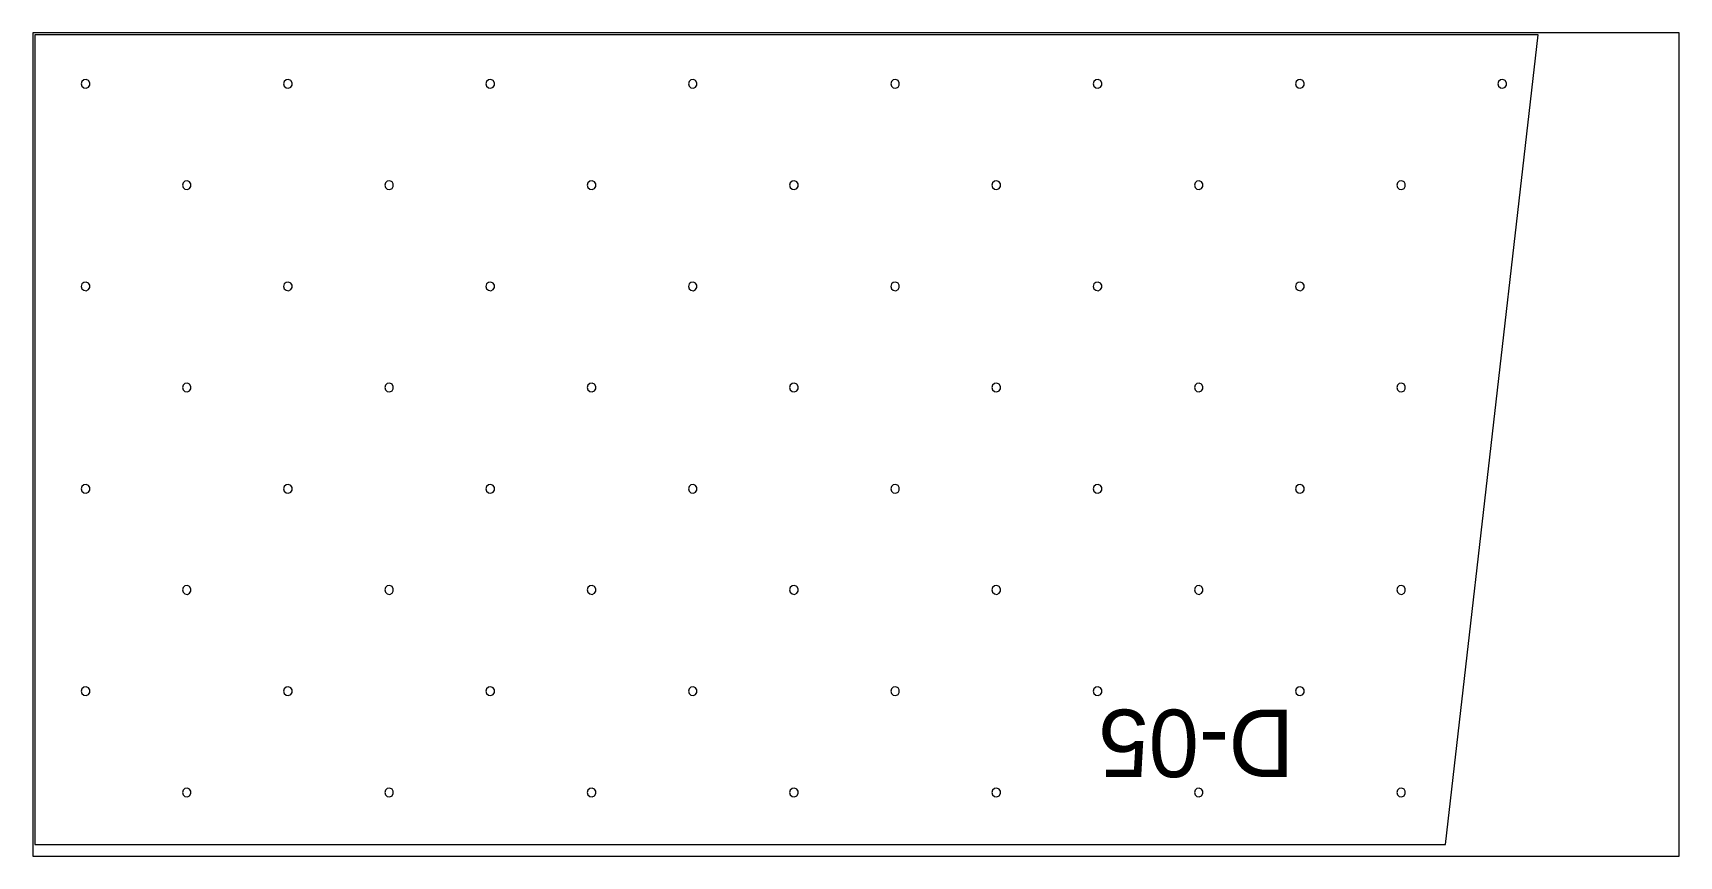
# Model space of a CAD drawing. Extents: x 0 to 287620, y 0 to 1220.
# Drawn here: x 67620 to 70060, y 0 to 1220 of the extents above; entities that cross this region are included whole.
import ezdxf

# ---------------------------------------------------------------- set-up
doc = ezdxf.new("R2010")
doc.units = 0
doc.header["$MEASUREMENT"] = 0
for name, color, linetype, lineweight in [('CUSTOM', 7, 'CONTINUOUS', 0), ('drilling', 7, 'CONTINUOUS', 0), ('FINAL', 7, 'CONTINUOUS', 0)]:
    doc.layers.add(name, color=color, linetype=linetype, lineweight=lineweight)

msp = doc.modelspace()

# ---------------------------------------------------------------- texts
at = {"layer": 'Final', "lineweight": 0}
msp.add_text('D-05', height=100, rotation=180, dxfattribs=at).set_placement((69489.3, 217))

# ---------------------------------------------------------------- linework, layer by layer
at = {"layer": 'CUSTOM', "lineweight": 0}
msp.add_lwpolyline([(67620, 0), (70060, 0), (70060, 1220), (67620, 1220)], close=True, dxfattribs=at)
at = {"layer": 'drilling', "lineweight": 0}
for points in [[(67691.5, 1144.4), (67692.5, 1140.9), (67695.3, 1138.5), (67698.9, 1137.9), (67702.3, 1139.5), (67704.2, 1142.5), (67704.2, 1146.2), (67702.3, 1149.3), (67698.9, 1150.8), (67695.3, 1150.3), (67692.5, 1147.9)], [(67991.5, 1144.4), (67992.5, 1140.9), (67995.3, 1138.5), (67998.9, 1137.9), (68002.3, 1139.5), (68004.2, 1142.5), (68004.2, 1146.2), (68002.3, 1149.3), (67998.9, 1150.8), (67995.3, 1150.3), (67992.5, 1147.9)], [(68291.5, 1144.4), (68292.5, 1140.9), (68295.3, 1138.5), (68298.9, 1137.9), (68302.3, 1139.5), (68304.2, 1142.5), (68304.2, 1146.2), (68302.3, 1149.3), (68298.9, 1150.8), (68295.3, 1150.3), (68292.5, 1147.9)], [(68591.5, 1144.4), (68592.5, 1140.9), (68595.3, 1138.5), (68598.9, 1137.9), (68602.3, 1139.5), (68604.2, 1142.5), (68604.2, 1146.2), (68602.3, 1149.3), (68598.9, 1150.8), (68595.3, 1150.3), (68592.5, 1147.9)], [(68891.5, 1144.4), (68892.5, 1140.9), (68895.3, 1138.5), (68898.9, 1137.9), (68902.3, 1139.5), (68904.2, 1142.5), (68904.2, 1146.2), (68902.3, 1149.3), (68898.9, 1150.8), (68895.3, 1150.3), (68892.5, 1147.9)], [(69191.5, 1144.4), (69192.5, 1140.9), (69195.3, 1138.5), (69198.9, 1137.9), (69202.3, 1139.5), (69204.2, 1142.5), (69204.2, 1146.2), (69202.3, 1149.3), (69198.9, 1150.8), (69195.3, 1150.3), (69192.5, 1147.9)], [(69491.5, 1144.4), (69492.5, 1140.9), (69495.3, 1138.5), (69498.9, 1137.9), (69502.3, 1139.5), (69504.2, 1142.5), (69504.2, 1146.2), (69502.3, 1149.3), (69498.9, 1150.8), (69495.3, 1150.3), (69492.5, 1147.9)], [(69791.5, 1144.4), (69792.5, 1140.9), (69795.3, 1138.5), (69798.9, 1137.9), (69802.3, 1139.5), (69804.2, 1142.5), (69804.2, 1146.2), (69802.3, 1149.3), (69798.9, 1150.8), (69795.3, 1150.3), (69792.5, 1147.9)], [(67841.5, 994.4), (67842.5, 990.9), (67845.3, 988.5), (67848.9, 987.9), (67852.3, 989.5), (67854.2, 992.5), (67854.2, 996.2), (67852.3, 999.3), (67848.9, 1000.8), (67845.3, 1000.3), (67842.5, 997.9)], [(68141.5, 994.4), (68142.5, 990.9), (68145.3, 988.5), (68148.9, 987.9), (68152.3, 989.5), (68154.2, 992.5), (68154.2, 996.2), (68152.3, 999.3), (68148.9, 1000.8), (68145.3, 1000.3), (68142.5, 997.9)], [(68441.5, 994.4), (68442.5, 990.9), (68445.3, 988.5), (68448.9, 987.9), (68452.3, 989.5), (68454.2, 992.5), (68454.2, 996.2), (68452.3, 999.3), (68448.9, 1000.8), (68445.3, 1000.3), (68442.5, 997.9)], [(68741.5, 994.4), (68742.5, 990.9), (68745.3, 988.5), (68748.9, 987.9), (68752.3, 989.5), (68754.2, 992.5), (68754.2, 996.2), (68752.3, 999.3), (68748.9, 1000.8), (68745.3, 1000.3), (68742.5, 997.9)], [(69041.5, 994.4), (69042.5, 990.9), (69045.3, 988.5), (69048.9, 987.9), (69052.3, 989.5), (69054.2, 992.5), (69054.2, 996.2), (69052.3, 999.3), (69048.9, 1000.8), (69045.3, 1000.3), (69042.5, 997.9)], [(69341.5, 994.4), (69342.5, 990.9), (69345.3, 988.5), (69348.9, 987.9), (69352.3, 989.5), (69354.2, 992.5), (69354.2, 996.2), (69352.3, 999.3), (69348.9, 1000.8), (69345.3, 1000.3), (69342.5, 997.9)], [(69641.5, 994.4), (69642.5, 990.9), (69645.3, 988.5), (69648.9, 987.9), (69652.3, 989.5), (69654.2, 992.5), (69654.2, 996.2), (69652.3, 999.3), (69648.9, 1000.8), (69645.3, 1000.3), (69642.5, 997.9)], [(67691.5, 844.4), (67692.5, 840.9), (67695.3, 838.5), (67698.9, 837.9), (67702.3, 839.5), (67704.2, 842.5), (67704.2, 846.2), (67702.3, 849.3), (67698.9, 850.8), (67695.3, 850.3), (67692.5, 847.9)], [(67991.5, 844.4), (67992.5, 840.9), (67995.3, 838.5), (67998.9, 837.9), (68002.3, 839.5), (68004.2, 842.5), (68004.2, 846.2), (68002.3, 849.3), (67998.9, 850.8), (67995.3, 850.3), (67992.5, 847.9)], [(68291.5, 844.4), (68292.5, 840.9), (68295.3, 838.5), (68298.9, 837.9), (68302.3, 839.5), (68304.2, 842.5), (68304.2, 846.2), (68302.3, 849.3), (68298.9, 850.8), (68295.3, 850.3), (68292.5, 847.9)], [(68591.5, 844.4), (68592.5, 840.9), (68595.3, 838.5), (68598.9, 837.9), (68602.3, 839.5), (68604.2, 842.5), (68604.2, 846.2), (68602.3, 849.3), (68598.9, 850.8), (68595.3, 850.3), (68592.5, 847.9)], [(68891.5, 844.4), (68892.5, 840.9), (68895.3, 838.5), (68898.9, 837.9), (68902.3, 839.5), (68904.2, 842.5), (68904.2, 846.2), (68902.3, 849.3), (68898.9, 850.8), (68895.3, 850.3), (68892.5, 847.9)], [(69191.5, 844.4), (69192.5, 840.9), (69195.3, 838.5), (69198.9, 837.9), (69202.3, 839.5), (69204.2, 842.5), (69204.2, 846.2), (69202.3, 849.3), (69198.9, 850.8), (69195.3, 850.3), (69192.5, 847.9)], [(69491.5, 844.4), (69492.5, 840.9), (69495.3, 838.5), (69498.9, 837.9), (69502.3, 839.5), (69504.2, 842.5), (69504.2, 846.2), (69502.3, 849.3), (69498.9, 850.8), (69495.3, 850.3), (69492.5, 847.9)], [(67841.5, 694.4), (67842.5, 690.9), (67845.3, 688.5), (67848.9, 687.9), (67852.3, 689.5), (67854.2, 692.5), (67854.2, 696.2), (67852.3, 699.3), (67848.9, 700.8), (67845.3, 700.3), (67842.5, 697.9)], [(68141.5, 694.4), (68142.5, 690.9), (68145.3, 688.5), (68148.9, 687.9), (68152.3, 689.5), (68154.2, 692.5), (68154.2, 696.2), (68152.3, 699.3), (68148.9, 700.8), (68145.3, 700.3), (68142.5, 697.9)], [(68441.5, 694.4), (68442.5, 690.9), (68445.3, 688.5), (68448.9, 687.9), (68452.3, 689.5), (68454.2, 692.5), (68454.2, 696.2), (68452.3, 699.3), (68448.9, 700.8), (68445.3, 700.3), (68442.5, 697.9)], [(68741.5, 694.4), (68742.5, 690.9), (68745.3, 688.5), (68748.9, 687.9), (68752.3, 689.5), (68754.2, 692.5), (68754.2, 696.2), (68752.3, 699.3), (68748.9, 700.8), (68745.3, 700.3), (68742.5, 697.9)], [(69041.5, 694.4), (69042.5, 690.9), (69045.3, 688.5), (69048.9, 687.9), (69052.3, 689.5), (69054.2, 692.5), (69054.2, 696.2), (69052.3, 699.3), (69048.9, 700.8), (69045.3, 700.3), (69042.5, 697.9)], [(69341.5, 694.4), (69342.5, 690.9), (69345.3, 688.5), (69348.9, 687.9), (69352.3, 689.5), (69354.2, 692.5), (69354.2, 696.2), (69352.3, 699.3), (69348.9, 700.8), (69345.3, 700.3), (69342.5, 697.9)], [(69641.5, 694.4), (69642.5, 690.9), (69645.3, 688.5), (69648.9, 687.9), (69652.3, 689.5), (69654.2, 692.5), (69654.2, 696.2), (69652.3, 699.3), (69648.9, 700.8), (69645.3, 700.3), (69642.5, 697.9)], [(67691.5, 544.4), (67692.5, 540.9), (67695.3, 538.5), (67698.9, 537.9), (67702.3, 539.5), (67704.2, 542.5), (67704.2, 546.2), (67702.3, 549.3), (67698.9, 550.8), (67695.3, 550.3), (67692.5, 547.9)], [(67991.5, 544.4), (67992.5, 540.9), (67995.3, 538.5), (67998.9, 537.9), (68002.3, 539.5), (68004.2, 542.5), (68004.2, 546.2), (68002.3, 549.3), (67998.9, 550.8), (67995.3, 550.3), (67992.5, 547.9)], [(68291.5, 544.4), (68292.5, 540.9), (68295.3, 538.5), (68298.9, 537.9), (68302.3, 539.5), (68304.2, 542.5), (68304.2, 546.2), (68302.3, 549.3), (68298.9, 550.8), (68295.3, 550.3), (68292.5, 547.9)], [(68591.5, 544.4), (68592.5, 540.9), (68595.3, 538.5), (68598.9, 537.9), (68602.3, 539.5), (68604.2, 542.5), (68604.2, 546.2), (68602.3, 549.3), (68598.9, 550.8), (68595.3, 550.3), (68592.5, 547.9)], [(68891.5, 544.4), (68892.5, 540.9), (68895.3, 538.5), (68898.9, 537.9), (68902.3, 539.5), (68904.2, 542.5), (68904.2, 546.2), (68902.3, 549.3), (68898.9, 550.8), (68895.3, 550.3), (68892.5, 547.9)], [(69191.5, 544.4), (69192.5, 540.9), (69195.3, 538.5), (69198.9, 537.9), (69202.3, 539.5), (69204.2, 542.5), (69204.2, 546.2), (69202.3, 549.3), (69198.9, 550.8), (69195.3, 550.3), (69192.5, 547.9)], [(69491.5, 544.4), (69492.5, 540.9), (69495.3, 538.5), (69498.9, 537.9), (69502.3, 539.5), (69504.2, 542.5), (69504.2, 546.2), (69502.3, 549.3), (69498.9, 550.8), (69495.3, 550.3), (69492.5, 547.9)], [(67841.5, 394.4), (67842.5, 390.9), (67845.3, 388.5), (67848.9, 387.9), (67852.3, 389.5), (67854.2, 392.5), (67854.2, 396.2), (67852.3, 399.3), (67848.9, 400.8), (67845.3, 400.3), (67842.5, 397.9)], [(68141.5, 394.4), (68142.5, 390.9), (68145.3, 388.5), (68148.9, 387.9), (68152.3, 389.5), (68154.2, 392.5), (68154.2, 396.2), (68152.3, 399.3), (68148.9, 400.8), (68145.3, 400.3), (68142.5, 397.9)], [(68441.5, 394.4), (68442.5, 390.9), (68445.3, 388.5), (68448.9, 387.9), (68452.3, 389.5), (68454.2, 392.5), (68454.2, 396.2), (68452.3, 399.3), (68448.9, 400.8), (68445.3, 400.3), (68442.5, 397.9)], [(68741.5, 394.4), (68742.5, 390.9), (68745.3, 388.5), (68748.9, 387.9), (68752.3, 389.5), (68754.2, 392.5), (68754.2, 396.2), (68752.3, 399.3), (68748.9, 400.8), (68745.3, 400.3), (68742.5, 397.9)], [(69041.5, 394.4), (69042.5, 390.9), (69045.3, 388.5), (69048.9, 387.9), (69052.3, 389.5), (69054.2, 392.5), (69054.2, 396.2), (69052.3, 399.3), (69048.9, 400.8), (69045.3, 400.3), (69042.5, 397.9)], [(69341.5, 394.4), (69342.5, 390.9), (69345.3, 388.5), (69348.9, 387.9), (69352.3, 389.5), (69354.2, 392.5), (69354.2, 396.2), (69352.3, 399.3), (69348.9, 400.8), (69345.3, 400.3), (69342.5, 397.9)], [(69641.5, 394.4), (69642.5, 390.9), (69645.3, 388.5), (69648.9, 387.9), (69652.3, 389.5), (69654.2, 392.5), (69654.2, 396.2), (69652.3, 399.3), (69648.9, 400.8), (69645.3, 400.3), (69642.5, 397.9)], [(67691.5, 244.4), (67692.5, 240.9), (67695.3, 238.5), (67698.9, 237.9), (67702.3, 239.5), (67704.2, 242.5), (67704.2, 246.2), (67702.3, 249.3), (67698.9, 250.8), (67695.3, 250.3), (67692.5, 247.9)], [(67991.5, 244.4), (67992.5, 240.9), (67995.3, 238.5), (67998.9, 237.9), (68002.3, 239.5), (68004.2, 242.5), (68004.2, 246.2), (68002.3, 249.3), (67998.9, 250.8), (67995.3, 250.3), (67992.5, 247.9)], [(68291.5, 244.4), (68292.5, 240.9), (68295.3, 238.5), (68298.9, 237.9), (68302.3, 239.5), (68304.2, 242.5), (68304.2, 246.2), (68302.3, 249.3), (68298.9, 250.8), (68295.3, 250.3), (68292.5, 247.9)], [(68591.5, 244.4), (68592.5, 240.9), (68595.3, 238.5), (68598.9, 237.9), (68602.3, 239.5), (68604.2, 242.5), (68604.2, 246.2), (68602.3, 249.3), (68598.9, 250.8), (68595.3, 250.3), (68592.5, 247.9)], [(68891.5, 244.4), (68892.5, 240.9), (68895.3, 238.5), (68898.9, 237.9), (68902.3, 239.5), (68904.2, 242.5), (68904.2, 246.2), (68902.3, 249.3), (68898.9, 250.8), (68895.3, 250.3), (68892.5, 247.9)], [(69191.5, 244.4), (69192.5, 240.9), (69195.3, 238.5), (69198.9, 237.9), (69202.3, 239.5), (69204.2, 242.5), (69204.2, 246.2), (69202.3, 249.3), (69198.9, 250.8), (69195.3, 250.3), (69192.5, 247.9)], [(69491.5, 244.4), (69492.5, 240.9), (69495.3, 238.5), (69498.9, 237.9), (69502.3, 239.5), (69504.2, 242.5), (69504.2, 246.2), (69502.3, 249.3), (69498.9, 250.8), (69495.3, 250.3), (69492.5, 247.9)], [(67841.5, 94.4), (67842.5, 90.9), (67845.3, 88.5), (67848.9, 87.9), (67852.3, 89.5), (67854.2, 92.5), (67854.2, 96.2), (67852.3, 99.3), (67848.9, 100.8), (67845.3, 100.3), (67842.5, 97.9)], [(68141.5, 94.4), (68142.5, 90.9), (68145.3, 88.5), (68148.9, 87.9), (68152.3, 89.5), (68154.2, 92.5), (68154.2, 96.2), (68152.3, 99.3), (68148.9, 100.8), (68145.3, 100.3), (68142.5, 97.9)], [(68441.5, 94.4), (68442.5, 90.9), (68445.3, 88.5), (68448.9, 87.9), (68452.3, 89.5), (68454.2, 92.5), (68454.2, 96.2), (68452.3, 99.3), (68448.9, 100.8), (68445.3, 100.3), (68442.5, 97.9)], [(68741.5, 94.4), (68742.5, 90.9), (68745.3, 88.5), (68748.9, 87.9), (68752.3, 89.5), (68754.2, 92.5), (68754.2, 96.2), (68752.3, 99.3), (68748.9, 100.8), (68745.3, 100.3), (68742.5, 97.9)], [(69041.5, 94.4), (69042.5, 90.9), (69045.3, 88.5), (69048.9, 87.9), (69052.3, 89.5), (69054.2, 92.5), (69054.2, 96.2), (69052.3, 99.3), (69048.9, 100.8), (69045.3, 100.3), (69042.5, 97.9)], [(69341.5, 94.4), (69342.5, 90.9), (69345.3, 88.5), (69348.9, 87.9), (69352.3, 89.5), (69354.2, 92.5), (69354.2, 96.2), (69352.3, 99.3), (69348.9, 100.8), (69345.3, 100.3), (69342.5, 97.9)], [(69641.5, 94.4), (69642.5, 90.9), (69645.3, 88.5), (69648.9, 87.9), (69652.3, 89.5), (69654.2, 92.5), (69654.2, 96.2), (69652.3, 99.3), (69648.9, 100.8), (69645.3, 100.3), (69642.5, 97.9)]]:
    msp.add_lwpolyline(points, close=True, dxfattribs=at)
at = {"layer": 'Final', "lineweight": 0}
msp.add_lwpolyline([(69851.3, 1217), (67623, 1217), (67623, 17), (69713.7, 17)], close=True, dxfattribs=at)

msp.set_redraw_order([(e.dxf.handle, doc.entitydb.next_handle()) for e in msp.query("TEXT MTEXT ATTDEF DIMENSION ARC_DIMENSION")])  # texts and dimensions are drawn at this point

doc.saveas('drawing.dxf')
